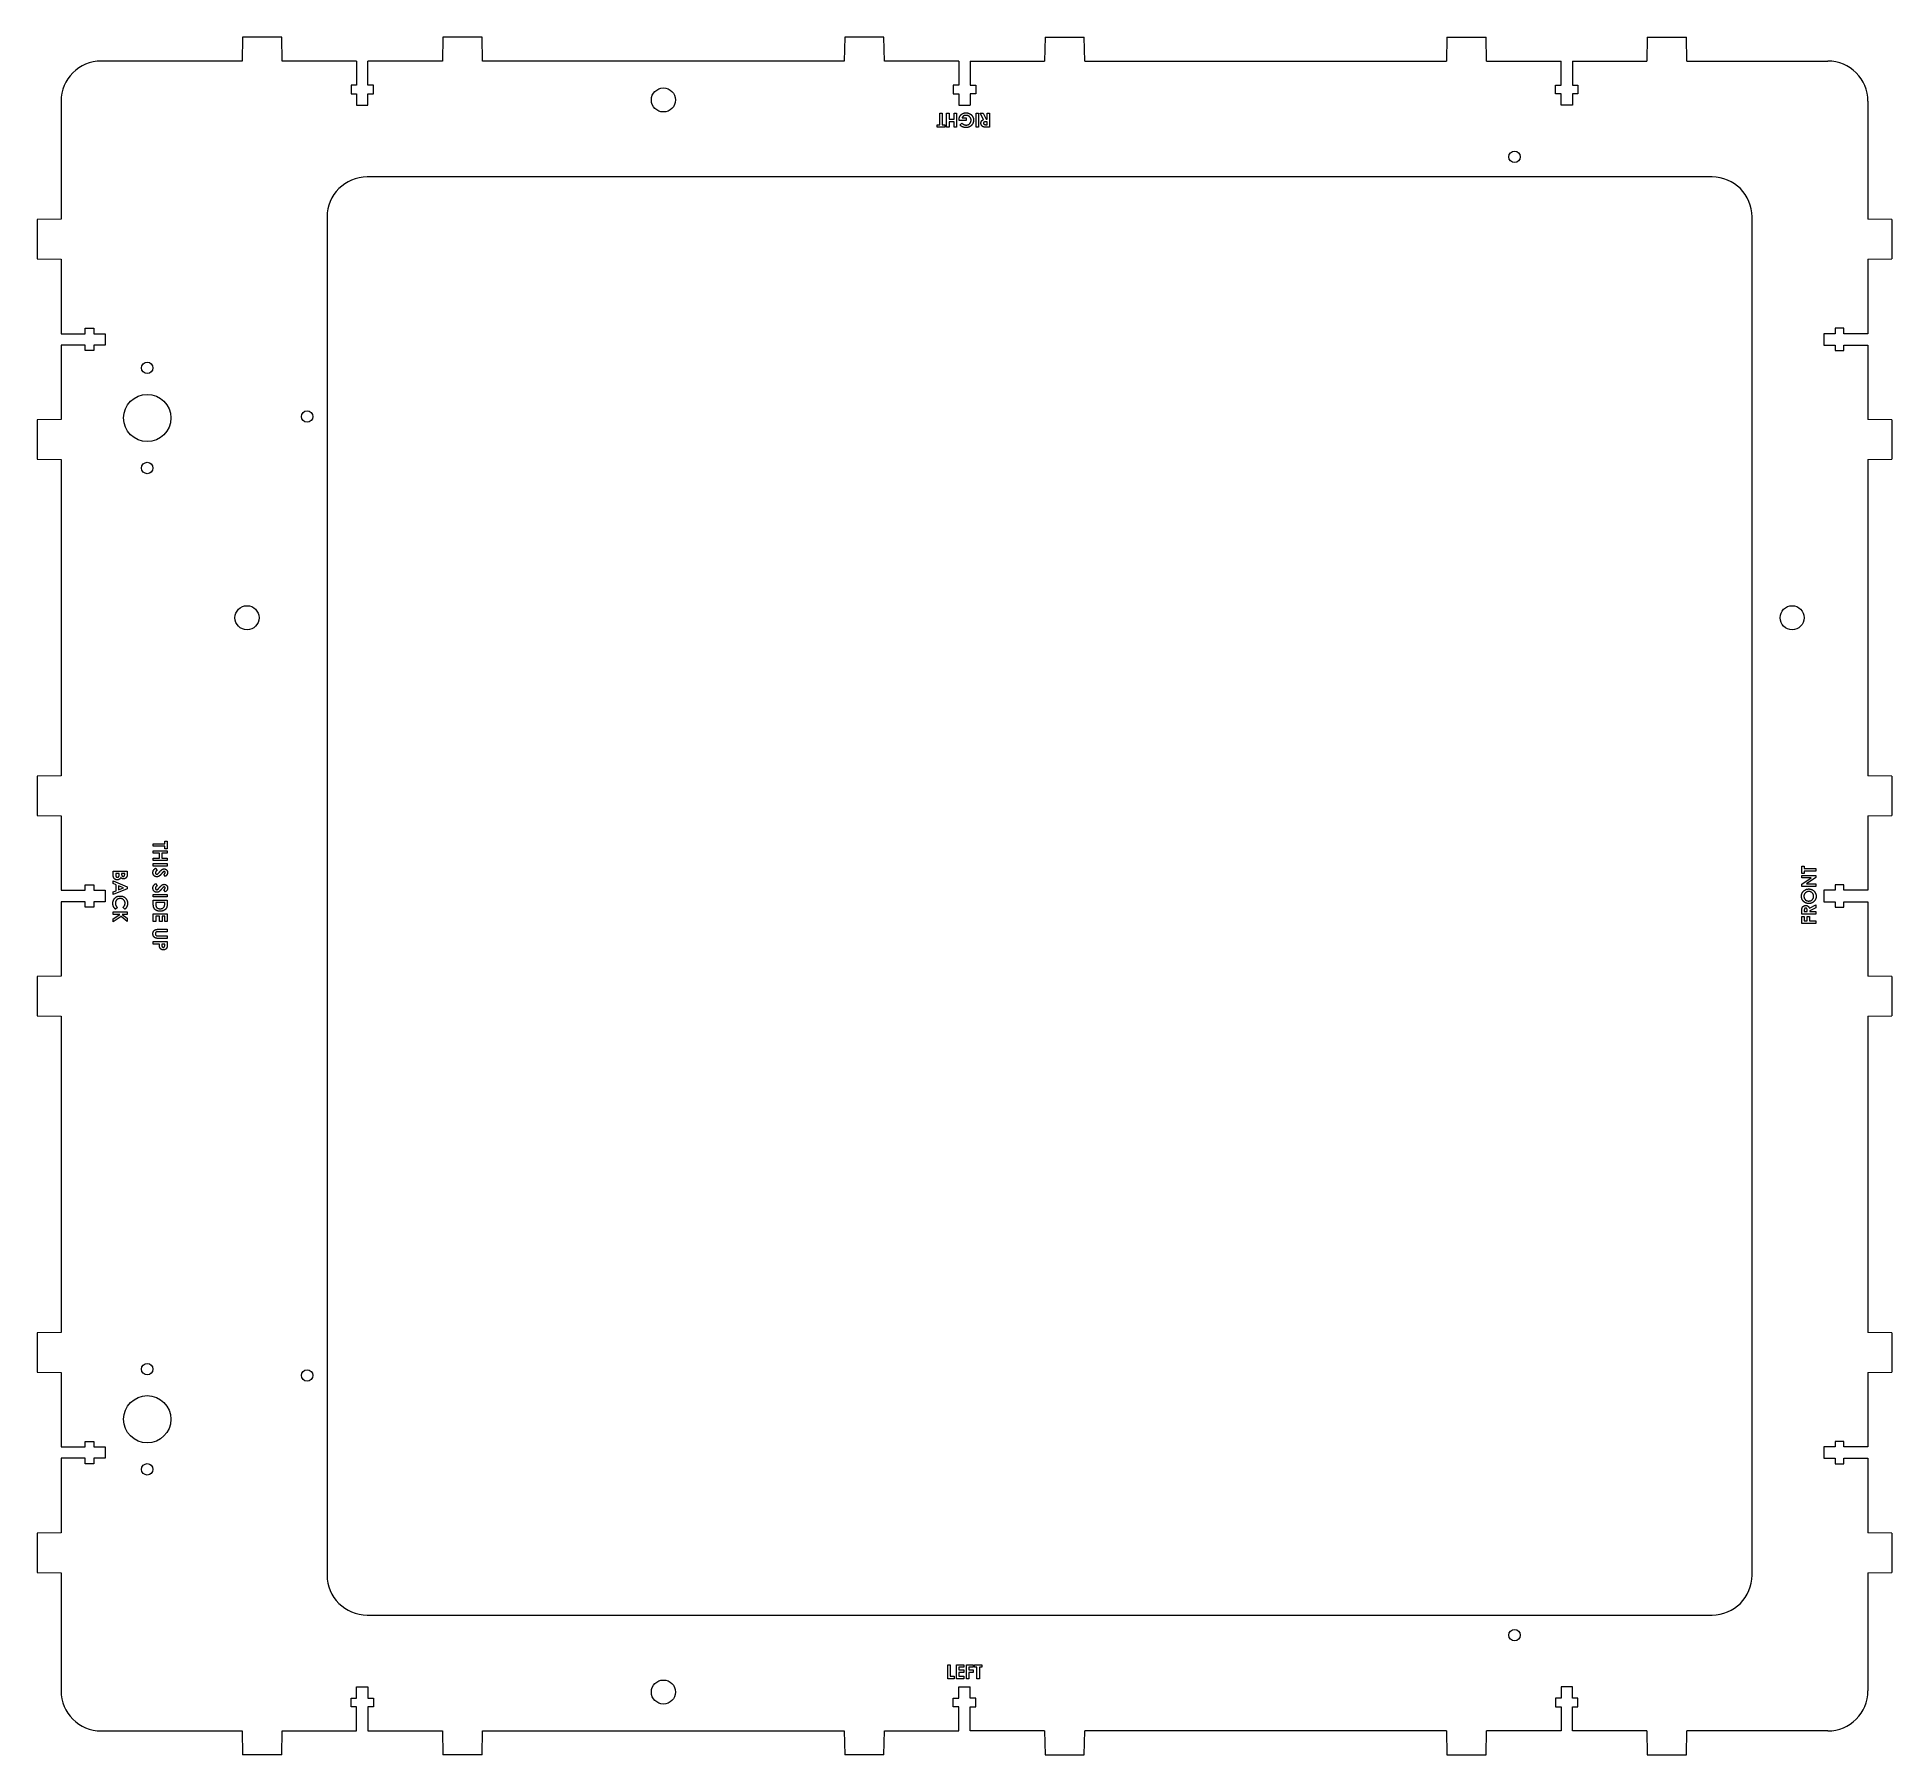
# Model space of a CAD drawing. Header units: millimetres. Extents: x -232 to 232, y -214 to 214.
import ezdxf

# ---------------------------------------------------------------- set-up
doc = ezdxf.new("R2010")
doc.units = ezdxf.units.MM

msp = doc.modelspace()

# ---------------------------------------------------------------- linework, layer by layer
at = {"color": 7, "linetype": 'Continuous', "lineweight": 15}
for p, q in [((-180.25, 214.45), (-180.35, 208.45)), ((-170.45, 214.45), (-180.25, 214.45)), ((-170.35, 208.45), (-170.45, 214.45)), ((-130.25, 214.45), (-130.35, 208.45)), ((-120.45, 214.45), (-130.25, 214.45)), ((-120.35, 208.45), (-120.45, 214.45)), ((-29.9, 214.45), (-30, 208.45)), ((-20.1, 214.45), (-29.9, 214.45)), ((-20, 208.45), (-20.1, 214.45)), ((20.1, 214.45), (20, 208.45)), ((20.1, 214.45), (29.9, 214.45)), ((30, 208.45), (29.9, 214.45)), ((120.45, 214.45), (120.35, 208.45)), ((120.45, 214.45), (130.25, 214.45)), ((130.35, 208.45), (130.25, 214.45)), ((170.45, 214.45), (170.35, 208.45)), ((170.45, 214.45), (180.25, 214.45)), ((180.35, 208.45), (180.25, 214.45)), ((-180.35, 208.45), (-215.53, 208.45)), ((-151.78, 208.45), (-170.35, 208.45)), ((-151.78, 208.45), (-151.78, 202.45)), ((-130.35, 208.45), (-148.93, 208.45)), ((-148.93, 202.45), (-148.93, 208.45)), ((-30, 208.45), (-120.35, 208.45)), ((-1.43, 208.45), (-20, 208.45)), ((-1.43, 208.45), (-1.43, 202.45)), ((1.43, 208.45), (20, 208.45)), ((1.43, 208.45), (1.43, 202.45)), ((30, 208.45), (120.35, 208.45)), ((130.35, 208.45), (148.93, 208.45)), ((148.93, 202.45), (148.93, 208.45)), ((151.78, 208.45), (170.35, 208.45)), ((151.78, 208.45), (151.78, 202.45)), ((180.35, 208.45), (215.53, 208.45)), ((-153.15, 202.45), (-153.15, 200.25)), ((-151.78, 202.45), (-153.15, 202.45)), ((-153.15, 200.25), (-151.78, 200.25)), ((-151.78, 200.25), (-151.78, 197.45)), ((-147.55, 202.45), (-148.93, 202.45)), ((-148.93, 200.25), (-147.55, 200.25)), ((-148.93, 197.45), (-148.93, 200.25)), ((-147.55, 200.25), (-147.55, 202.45)), ((-2.8, 202.45), (-2.8, 200.25)), ((-1.43, 202.45), (-2.8, 202.45)), ((-2.8, 200.25), (-1.43, 200.25)), ((-1.43, 200.25), (-1.43, 197.45)), ((1.43, 202.45), (2.8, 202.45)), ((2.8, 200.25), (1.43, 200.25)), ((1.43, 200.25), (1.43, 197.45)), ((2.8, 202.45), (2.8, 200.25)), ((147.55, 200.25), (147.55, 202.45)), ((147.55, 202.45), (148.93, 202.45)), ((148.93, 200.25), (147.55, 200.25)), ((148.93, 197.45), (148.93, 200.25)), ((151.78, 202.45), (153.15, 202.45)), ((153.15, 200.25), (151.78, 200.25)), ((151.78, 200.25), (151.78, 197.45)), ((153.15, 202.45), (153.15, 200.25)), ((-225.53, 198.45), (-225.53, 168.97)), ((-151.78, 197.45), (-148.93, 197.45)), ((-6.17, 192.58), (-6.17, 195.45)), ((-6.17, 195.45), (-5.54, 195.45)), ((-5.54, 195.45), (-5.54, 192.58)), ((-4.46, 191.95), (-4.46, 195.45)), ((-4.46, 195.45), (-3.84, 195.45)), ((-3.84, 195.45), (-3.84, 193.92)), ((-2.62, 195.45), (-2, 195.45)), ((-2.62, 193.92), (-2.62, 195.45)), ((-2, 195.45), (-2, 191.95)), ((-1.43, 197.45), (1.43, 197.45)), ((2.89, 195.45), (3.52, 195.45)), ((2.89, 191.95), (2.89, 195.45)), ((3.52, 195.45), (3.52, 191.95)), ((4.76, 193.85), (3.95, 195.45)), ((3.95, 195.45), (4.65, 195.45)), ((4.65, 195.45), (5.42, 193.92)), ((5.63, 195.45), (6.26, 195.45)), ((5.63, 193.92), (5.63, 195.45)), ((6.26, 195.45), (6.26, 191.95)), ((151.78, 197.45), (148.93, 197.45)), ((225.53, 198.45), (225.53, 168.97)), ((-6.8, 191.95), (-6.8, 192.58)), ((-6.8, 192.58), (-6.17, 192.58)), ((-4.91, 191.95), (-6.8, 191.95)), ((-5.54, 192.58), (-4.91, 192.58)), ((-4.91, 192.58), (-4.91, 191.95)), ((-3.84, 191.95), (-4.46, 191.95)), ((-3.84, 193.92), (-2.62, 193.92)), ((-2.62, 193.3), (-3.84, 193.3)), ((-3.84, 193.3), (-3.84, 191.95)), ((-2.62, 191.95), (-2.62, 193.3)), ((-2, 191.95), (-2.62, 191.95)), ((-1.36, 193.66), (-1.37, 193.8)), ((0.38, 193.66), (-1.36, 193.66)), ((-1.12, 192.51), (-0.65, 192.96)), ((-0.62, 194.28), (0.38, 194.28)), ((0.38, 194.28), (0.38, 193.66)), ((3.52, 191.95), (2.89, 191.95)), ((5.63, 193.3), (5.39, 193.3)), ((5.42, 193.92), (5.63, 193.92)), ((5.42, 192.58), (5.63, 192.58)), ((6.26, 191.95), (5.53, 191.95)), ((5.63, 192.58), (5.63, 193.3)), ((186.62, 179.55), (-149.12, 179.55)), ((-225.53, 168.97), (-231.53, 168.87)), ((-231.53, 168.87), (-231.53, 159.07)), ((-159.12, 169.55), (-159.12, -169.55)), ((196.62, -169.55), (196.62, 169.55)), ((231.53, 168.87), (225.53, 168.97)), ((231.53, 168.87), (231.53, 159.07)), ((-231.53, 159.07), (-225.53, 158.97)), ((-225.53, 158.97), (-225.53, 140.39)), ((225.53, 158.97), (231.53, 159.07)), ((225.53, 158.97), (225.53, 140.39)), ((-225.53, 140.39), (-219.53, 140.39)), ((-219.53, 140.39), (-219.53, 141.77)), ((-219.53, 141.77), (-217.32, 141.77)), ((-217.32, 141.77), (-217.32, 140.39)), ((-217.32, 140.39), (-214.53, 140.39)), ((-214.53, 140.39), (-214.53, 137.54)), ((214.53, 140.39), (214.53, 137.54)), ((217.32, 140.39), (214.53, 140.39)), ((217.32, 141.77), (217.32, 140.39)), ((219.53, 141.77), (217.32, 141.77)), ((219.53, 140.39), (219.53, 141.77)), ((225.53, 140.39), (219.53, 140.39)), ((-219.53, 137.54), (-225.53, 137.54)), ((-225.53, 137.54), (-225.53, 118.97)), ((-219.53, 136.17), (-219.53, 137.54)), ((-217.32, 136.17), (-219.53, 136.17)), ((-214.53, 137.54), (-217.32, 137.54)), ((-217.32, 137.54), (-217.32, 136.17)), ((214.53, 137.54), (217.32, 137.54)), ((217.32, 137.54), (217.32, 136.17)), ((217.32, 136.17), (219.53, 136.17)), ((219.53, 137.54), (225.53, 137.54)), ((219.53, 136.17), (219.53, 137.54)), ((225.53, 137.54), (225.53, 118.97)), ((-225.53, 118.97), (-231.53, 118.87)), ((-231.53, 118.87), (-231.53, 109.07)), ((231.53, 118.87), (225.53, 118.97)), ((231.53, 118.87), (231.53, 109.07)), ((-231.53, 109.07), (-225.53, 108.97)), ((-225.53, 108.97), (-225.53, 30)), ((225.53, 108.97), (231.53, 109.07)), ((225.53, 108.97), (225.53, 30)), ((-225.53, 30), (-231.53, 29.9)), ((-231.53, 29.9), (-231.53, 20.1)), ((231.53, 29.9), (225.53, 30)), ((231.53, 29.9), (231.53, 20.1)), ((-231.53, 20.1), (-225.53, 20)), ((-225.53, 20), (-225.53, 1.43)), ((225.53, 20), (231.53, 20.1)), ((225.53, 20), (225.53, 1.43)), ((-202.53, 12.43), (-202.53, 13.06)), ((-202.53, 13.06), (-199.65, 13.06)), ((-199.65, 12.43), (-202.53, 12.43)), ((-202.53, 10.68), (-202.53, 11.31)), ((-202.53, 11.31), (-199.03, 11.31)), ((-201, 10.68), (-202.53, 10.68)), ((-202.53, 8.84), (-202.53, 9.47)), ((-202.53, 9.47), (-201, 9.47)), ((-201, 9.47), (-201, 10.68)), ((-199.03, 10.68), (-200.37, 10.68)), ((-200.37, 10.68), (-200.37, 9.47)), ((-200.37, 9.47), (-199.03, 9.47)), ((-199.65, 13.06), (-199.65, 13.69)), ((-199.65, 13.69), (-199.03, 13.69)), ((-199.65, 11.8), (-199.65, 12.43)), ((-199.03, 11.8), (-199.65, 11.8)), ((-199.03, 13.69), (-199.03, 11.8)), ((-199.03, 11.31), (-199.03, 10.68)), ((-199.03, 9.47), (-199.03, 8.84)), ((-212.53, 5.25), (-212.53, 6.24)), ((-212.53, 6.24), (-209.03, 6.24)), ((-211, 5.61), (-211.9, 5.61)), ((-211.9, 5.61), (-211.9, 5.43)), ((-211, 5.46), (-211, 5.61)), ((-209.65, 5.61), (-210.42, 5.61)), ((-210.42, 5.61), (-210.42, 5.44)), ((-209.65, 5.41), (-209.65, 5.61)), ((-209.03, 6.24), (-209.03, 5.68)), ((-199.03, 8.84), (-202.53, 8.84)), ((-202.53, 7.49), (-202.53, 8.12)), ((-202.53, 8.12), (-199.03, 8.12)), ((-199.03, 7.49), (-202.53, 7.49)), ((-201.87, 6.96), (-201.54, 6.4)), ((-199.49, 4.89), (-199.92, 5.36)), ((-199.03, 8.12), (-199.03, 7.49)), ((209.03, 5.61), (209.03, 7.49)), ((209.03, 7.49), (209.65, 7.49)), ((209.65, 5.61), (209.03, 5.61)), ((209.03, 4.53), (209.03, 5.16)), ((209.03, 5.16), (212.53, 5.16)), ((209.65, 7.49), (209.65, 6.87)), ((209.65, 6.87), (212.53, 6.87)), ((209.65, 6.24), (209.65, 5.61)), ((212.53, 6.24), (209.65, 6.24)), ((212.53, 6.87), (212.53, 6.24)), ((212.53, 5.16), (212.53, 4.59)), ((-225.53, 1.43), (-219.53, 1.43)), ((-219.53, 1.43), (-219.53, 2.8)), ((-219.53, 2.8), (-217.32, 2.8)), ((-217.32, 2.8), (-217.32, 1.43)), ((-217.32, 1.43), (-214.53, 1.43)), ((-214.53, 1.43), (-214.53, -1.43)), ((-212.53, 3.08), (-212.53, 3.75)), ((-212.53, 3.75), (-209.03, 2.33)), ((-211.81, 2.8), (-212.53, 3.08)), ((-209.03, 1.75), (-212.53, 0.34)), ((-212.53, 1.01), (-211.81, 1.28)), ((-212.53, 0.34), (-212.53, 1.01)), ((-211.81, 1.28), (-211.81, 2.8)), ((-211.18, 2.57), (-211.18, 1.52)), ((-209.96, 2.04), (-211.18, 2.57)), ((-211.18, 1.52), (-209.96, 2.04)), ((-209.03, 2.33), (-209.03, 1.75)), ((-202.53, -0.22), (-202.53, 0.4)), ((-202.53, 0.4), (-199.03, 0.4)), ((-201.87, 3.1), (-201.54, 2.54)), ((-199.49, 1.03), (-199.92, 1.5)), ((-199.03, 0.4), (-199.03, -0.22)), ((209.03, 2.94), (211.33, 4.53)), ((211.33, 4.53), (209.03, 4.53)), ((209.03, 2.38), (209.03, 2.94)), ((212.53, 2.38), (209.03, 2.38)), ((212.53, 4.59), (210.23, 3.01)), ((210.23, 3.01), (212.53, 3.01)), ((212.53, 3.01), (212.53, 2.38)), ((214.53, 1.43), (214.53, -1.43)), ((217.32, 1.43), (214.53, 1.43)), ((217.32, 2.8), (217.32, 1.43)), ((219.53, 2.8), (217.32, 2.8)), ((219.53, 1.43), (219.53, 2.8)), ((225.53, 1.43), (219.53, 1.43)), ((-219.53, -1.43), (-225.53, -1.43)), ((-225.53, -1.43), (-225.53, -20)), ((-219.53, -2.8), (-219.53, -1.43)), ((-217.32, -2.8), (-219.53, -2.8)), ((-214.53, -1.43), (-217.32, -1.43)), ((-217.32, -1.43), (-217.32, -2.8)), ((-212.53, -4.58), (-212.53, -3.95)), ((-212.53, -3.95), (-209.03, -3.95)), ((-212.53, -5.73), (-210.88, -4.58)), ((-210.88, -4.58), (-212.53, -4.58)), ((-211.48, -2.86), (-211.95, -3.31)), ((-209.03, -4.58), (-210.26, -4.58)), ((-210.26, -4.58), (-209.03, -5.57)), ((-209.63, -3.32), (-210.07, -2.86)), ((-209.03, -3.95), (-209.03, -4.58)), ((-199.03, -0.22), (-202.53, -0.22)), ((-202.53, -1.84), (-202.53, -1.03)), ((-202.53, -1.03), (-199.03, -1.03)), ((-202.53, -6.33), (-202.53, -4.44)), ((-202.53, -4.44), (-199.03, -4.44)), ((-199.65, -1.66), (-201.9, -1.66)), ((-201.9, -1.66), (-201.9, -1.99)), ((-199.65, -1.9), (-199.65, -1.66)), ((-199.03, -1.03), (-199.03, -1.82)), ((-199.03, -4.44), (-199.03, -6.33)), ((209.03, -4.53), (209.03, -3.8)), ((212.53, -4.53), (209.03, -4.53)), ((209.65, -3.69), (209.65, -3.9)), ((209.65, -3.9), (210.37, -3.9)), ((210.37, -3.9), (210.37, -3.66)), ((210.93, -3.03), (212.53, -2.22)), ((212.53, -2.92), (211, -3.69)), ((211, -3.69), (211, -3.9)), ((211, -3.9), (212.53, -3.9)), ((212.53, -2.22), (212.53, -2.92)), ((212.53, -3.9), (212.53, -4.53)), ((214.53, -1.43), (217.32, -1.43)), ((217.32, -1.43), (217.32, -2.8)), ((217.32, -2.8), (219.53, -2.8)), ((219.53, -1.43), (225.53, -1.43)), ((219.53, -2.8), (219.53, -1.43)), ((225.53, -1.43), (225.53, -20)), ((-210.57, -5.12), (-212.53, -6.48)), ((-212.53, -6.48), (-212.53, -5.73)), ((-209.03, -6.36), (-210.57, -5.12)), ((-209.03, -5.57), (-209.03, -6.36)), ((-201.9, -6.33), (-202.53, -6.33)), ((-200.95, -5.07), (-201.9, -5.07)), ((-201.9, -5.07), (-201.9, -6.33)), ((-199.03, -8.93), (-201.3, -8.93)), ((-201.11, -8.3), (-199.03, -8.3)), ((-200.95, -6.33), (-200.95, -5.07)), ((-200.33, -6.33), (-200.95, -6.33)), ((-199.65, -5.07), (-200.33, -5.07)), ((-200.33, -5.07), (-200.33, -6.33)), ((-199.65, -6.33), (-199.65, -5.07)), ((-199.03, -6.33), (-199.65, -6.33)), ((-199.03, -8.3), (-199.03, -8.93)), ((209.03, -6.87), (209.03, -5.16)), ((209.03, -5.16), (209.65, -5.16)), ((212.53, -6.87), (209.03, -6.87)), ((209.65, -5.16), (209.65, -6.24)), ((209.65, -6.24), (210.33, -6.24)), ((210.33, -6.24), (210.33, -5.16)), ((210.33, -5.16), (210.95, -5.16)), ((210.95, -5.16), (210.95, -6.24)), ((210.95, -6.24), (212.53, -6.24)), ((212.53, -6.24), (212.53, -6.87)), ((-202.53, -12.03), (-202.53, -11.4)), ((-202.53, -11.4), (-199.03, -11.4)), ((-201, -12.03), (-202.53, -12.03)), ((-201.22, -9.96), (-199.03, -9.96)), ((-199.03, -10.59), (-201.11, -10.59)), ((-199.65, -12.03), (-200.37, -12.03)), ((-200.37, -12.03), (-200.37, -12.25)), ((-199.65, -12.22), (-199.65, -12.03)), ((-199.03, -9.96), (-199.03, -10.59)), ((-199.03, -11.4), (-199.03, -12.1)), ((-225.53, -20), (-231.53, -20.1)), ((-231.53, -20.1), (-231.53, -29.9)), ((231.53, -20.1), (225.53, -20)), ((231.53, -20.1), (231.53, -29.9)), ((-231.53, -29.9), (-225.53, -30)), ((-225.53, -30), (-225.53, -108.97)), ((225.53, -30), (231.53, -29.9)), ((225.53, -30), (225.53, -108.97)), ((-225.53, -108.97), (-231.53, -109.07)), ((-231.53, -109.07), (-231.53, -118.87)), ((231.53, -109.07), (225.53, -108.97)), ((231.53, -109.07), (231.53, -118.87)), ((-231.53, -118.87), (-225.53, -118.97)), ((-225.53, -118.97), (-225.53, -137.54)), ((225.53, -118.97), (231.53, -118.87)), ((225.53, -118.97), (225.53, -137.54)), ((-225.53, -137.54), (-219.53, -137.54)), ((-219.53, -137.54), (-219.53, -136.17)), ((-219.53, -136.17), (-217.32, -136.17)), ((-217.32, -136.17), (-217.32, -137.54)), ((-217.32, -137.54), (-214.53, -137.54)), ((-214.53, -137.54), (-214.53, -140.39)), ((214.53, -137.54), (214.53, -140.39)), ((217.32, -137.54), (214.53, -137.54)), ((217.32, -136.17), (217.32, -137.54)), ((219.53, -136.17), (217.32, -136.17)), ((219.53, -137.54), (219.53, -136.17)), ((225.53, -137.54), (219.53, -137.54)), ((-219.53, -140.39), (-225.53, -140.39)), ((-225.53, -140.39), (-225.53, -158.97)), ((-219.53, -141.77), (-219.53, -140.39)), ((-217.32, -141.77), (-219.53, -141.77)), ((-214.53, -140.39), (-217.32, -140.39)), ((-217.32, -140.39), (-217.32, -141.77)), ((214.53, -140.39), (217.32, -140.39)), ((217.32, -140.39), (217.32, -141.77)), ((217.32, -141.77), (219.53, -141.77)), ((219.53, -140.39), (225.53, -140.39)), ((219.53, -141.77), (219.53, -140.39)), ((225.53, -140.39), (225.53, -158.97)), ((-225.53, -158.97), (-231.53, -159.07)), ((-231.53, -159.07), (-231.53, -168.87)), ((231.53, -159.07), (225.53, -158.97)), ((231.53, -159.07), (231.53, -168.87)), ((-231.53, -168.87), (-225.53, -168.97)), ((-225.53, -168.97), (-225.53, -198.45)), ((225.53, -168.97), (231.53, -168.87)), ((225.53, -168.97), (225.53, -198.45)), ((-149.12, -179.55), (186.62, -179.55)), ((-4.17, -195.45), (-4.17, -191.95)), ((-4.17, -191.95), (-3.54, -191.95)), ((-3.54, -191.95), (-3.54, -194.82)), ((-2.02, -195.45), (-2.02, -191.95)), ((-2.02, -191.95), (-0.13, -191.95)), ((-0.13, -192.58), (-1.39, -192.58)), ((-1.39, -192.58), (-1.39, -193.25)), ((-1.39, -193.25), (-0.13, -193.25)), ((-0.13, -193.88), (-1.39, -193.88)), ((-1.39, -193.88), (-1.39, -194.82)), ((-0.13, -191.95), (-0.13, -192.58)), ((-0.13, -193.25), (-0.13, -193.88)), ((0.49, -195.45), (0.49, -191.95)), ((0.49, -191.95), (2.2, -191.95)), ((2.2, -192.58), (1.12, -192.58)), ((1.12, -192.58), (1.12, -193.25)), ((1.12, -193.25), (2.2, -193.25)), ((2.2, -193.88), (1.12, -193.88)), ((1.12, -193.88), (1.12, -195.45)), ((2.2, -191.95), (2.2, -192.58)), ((2.2, -193.25), (2.2, -193.88)), ((2.47, -192.58), (2.47, -191.95)), ((2.47, -191.95), (4.35, -191.95)), ((3.1, -192.58), (2.47, -192.58)), ((3.1, -195.45), (3.1, -192.58)), ((4.35, -192.58), (3.72, -192.58)), ((3.72, -192.58), (3.72, -195.45)), ((4.35, -191.95), (4.35, -192.58)), ((-151.78, -200.25), (-151.78, -197.45)), ((-151.78, -197.45), (-148.93, -197.45)), ((-148.93, -197.45), (-148.93, -200.25)), ((-2.56, -195.45), (-4.17, -195.45)), ((-3.54, -194.82), (-2.56, -194.82)), ((-2.56, -194.82), (-2.56, -195.45)), ((-0.13, -195.45), (-2.02, -195.45)), ((-1.43, -200.25), (-1.43, -197.45)), ((-1.43, -197.45), (1.43, -197.45)), ((-1.39, -194.82), (-0.13, -194.82)), ((-0.13, -194.82), (-0.13, -195.45)), ((1.12, -195.45), (0.49, -195.45)), ((1.43, -200.25), (1.43, -197.45)), ((3.72, -195.45), (3.1, -195.45)), ((148.93, -197.45), (148.93, -200.25)), ((151.78, -197.45), (148.93, -197.45)), ((151.78, -200.25), (151.78, -197.45)), ((-153.15, -202.45), (-153.15, -200.25)), ((-153.15, -200.25), (-151.78, -200.25)), ((-151.78, -202.45), (-153.15, -202.45)), ((-151.78, -208.45), (-151.78, -202.45)), ((-148.93, -200.25), (-147.55, -200.25)), ((-147.55, -202.45), (-148.93, -202.45)), ((-148.93, -202.45), (-148.93, -208.45)), ((-147.55, -200.25), (-147.55, -202.45)), ((-2.8, -202.45), (-2.8, -200.25)), ((-2.8, -200.25), (-1.43, -200.25)), ((-1.43, -202.45), (-2.8, -202.45)), ((-1.43, -208.45), (-1.43, -202.45)), ((2.8, -200.25), (1.43, -200.25)), ((1.43, -202.45), (2.8, -202.45)), ((1.43, -208.45), (1.43, -202.45)), ((2.8, -202.45), (2.8, -200.25)), ((147.55, -200.25), (147.55, -202.45)), ((148.93, -200.25), (147.55, -200.25)), ((147.55, -202.45), (148.93, -202.45)), ((148.93, -202.45), (148.93, -208.45)), ((153.15, -200.25), (151.78, -200.25)), ((151.78, -202.45), (153.15, -202.45)), ((151.78, -208.45), (151.78, -202.45)), ((153.15, -202.45), (153.15, -200.25)), ((-215.53, -208.45), (-180.35, -208.45)), ((-180.35, -208.45), (-180.25, -214.45)), ((-170.45, -214.45), (-170.35, -208.45)), ((-170.35, -208.45), (-151.78, -208.45)), ((-148.93, -208.45), (-130.35, -208.45)), ((-130.35, -208.45), (-130.25, -214.45)), ((-120.45, -214.45), (-120.35, -208.45)), ((-120.35, -208.45), (-30, -208.45)), ((-30, -208.45), (-29.9, -214.45)), ((-20.1, -214.45), (-20, -208.45)), ((-20, -208.45), (-1.43, -208.45)), ((20, -208.45), (1.43, -208.45)), ((20, -208.45), (20.1, -214.45)), ((29.9, -214.45), (30, -208.45)), ((120.35, -208.45), (30, -208.45)), ((120.35, -208.45), (120.45, -214.45)), ((130.25, -214.45), (130.35, -208.45)), ((148.93, -208.45), (130.35, -208.45)), ((170.35, -208.45), (151.78, -208.45)), ((170.35, -208.45), (170.45, -214.45)), ((180.25, -214.45), (180.35, -208.45)), ((215.53, -208.45), (180.35, -208.45)), ((-170.45, -214.45), (-180.25, -214.45)), ((-120.45, -214.45), (-130.25, -214.45)), ((-20.1, -214.45), (-29.9, -214.45)), ((20.1, -214.45), (29.9, -214.45)), ((120.45, -214.45), (130.25, -214.45)), ((170.45, -214.45), (180.25, -214.45))]:
    msp.add_line(p, q, dxfattribs=at)
for centre, radius in [((-75.17, 198.75), 3), ((137.33, 184.55), 1.43), ((-204.03, 131.85), 1.43), ((-204.03, 119.35), 5.9), ((-164.12, 119.7), 1.43), ((-204.03, 106.85), 1.43), ((-179.12, 69.48), 3), ((206.62, 69.48), 3), ((-204.03, -118.15), 1.43), ((-164.12, -119.7), 1.43), ((-204.03, -130.65), 5.9), ((-204.03, -143.15), 1.43), ((137.33, -184.55), 1.43), ((-75.17, -198.75), 3)]:
    msp.add_circle(centre, radius, dxfattribs=at)
for centre, start, end in [((-215.53, 198.45), 90, 180), ((215.53, 198.45), 0, 90), ((-149.12, 169.55), 90, 180), ((186.62, 169.55), 0, 90), ((-149.12, -169.55), 180, 270), ((186.62, -169.55), 270, 0), ((-215.53, -198.45), 180, 270), ((215.53, -198.45), 270, 0)]:
    msp.add_arc(centre, 10, start, end, dxfattribs=at)
for points, knots in [([(-1.37, 193.8), (-1.37, 193.84), (-1.37, 193.92), (-1.36, 194.03), (-1.34, 194.15), (-1.31, 194.26), (-1.28, 194.37), (-1.24, 194.47), (-1.19, 194.58), (-1.13, 194.69), (-1.07, 194.79), (-1, 194.88), (-0.93, 194.97), (-0.86, 195.05), (-0.78, 195.13), (-0.7, 195.2), (-0.61, 195.26), (-0.52, 195.32), (-0.42, 195.37), (-0.32, 195.42), (-0.21, 195.46), (-0.1, 195.49), (0.01, 195.51), (0.13, 195.53), (0.25, 195.54), (0.33, 195.54), (0.37, 195.54)], [0, 0, 0, 0, 0.0419561, 0.0838374, 0.1253297, 0.1668251, 0.2084872, 0.2506579, 0.2931106, 0.3364618, 0.3796157, 0.4216808, 0.4630152, 0.5037472, 0.5437176, 0.5834649, 0.6231529, 0.6628895, 0.7028108, 0.7428727, 0.7836392, 0.8248405, 0.866918, 0.9100605, 0.9542098, 1, 1, 1, 1]), ([(0.36, 194.91), (0.33, 194.91), (0.27, 194.91), (0.19, 194.9), (0.11, 194.89), (0.04, 194.88), (-0.04, 194.85), (-0.11, 194.83), (-0.17, 194.8), (-0.23, 194.76), (-0.29, 194.72), (-0.35, 194.67), (-0.4, 194.62), (-0.45, 194.56), (-0.5, 194.5), (-0.54, 194.43), (-0.59, 194.36), (-0.61, 194.31), (-0.62, 194.28)], [0, 0, 0, 0, 0.069342, 0.136133, 0.200535, 0.262767, 0.323389, 0.382953, 0.440937, 0.498748, 0.556278, 0.614728, 0.673714, 0.734792, 0.797576, 0.86229, 0.929678, 1, 1, 1, 1]), ([(1.64, 193.68), (1.64, 193.72), (1.63, 193.81), (1.62, 193.93), (1.59, 194.05), (1.55, 194.16), (1.5, 194.27), (1.43, 194.37), (1.36, 194.46), (1.27, 194.56), (1.18, 194.64), (1.08, 194.71), (0.97, 194.77), (0.86, 194.82), (0.74, 194.86), (0.62, 194.89), (0.49, 194.91), (0.4, 194.91), (0.36, 194.91)], [0, 0, 0, 0, 0.063874, 0.125841, 0.186457, 0.246336, 0.306267, 0.366955, 0.42886, 0.492563, 0.556595, 0.619071, 0.681028, 0.742582, 0.804912, 0.86786, 0.932938, 1, 1, 1, 1]), ([(0.37, 195.54), (0.42, 195.54), (0.5, 195.54), (0.64, 195.53), (0.76, 195.51), (0.89, 195.48), (1.01, 195.45), (1.12, 195.41), (1.23, 195.36), (1.34, 195.3), (1.45, 195.24), (1.55, 195.17), (1.64, 195.1), (1.73, 195.02), (1.81, 194.93), (1.88, 194.83), (1.95, 194.73), (2.02, 194.63), (2.08, 194.52), (2.13, 194.4), (2.17, 194.29), (2.21, 194.17), (2.23, 194.05), (2.25, 193.93), (2.26, 193.81), (2.27, 193.72), (2.27, 193.68)], [0, 0, 0, 0, 0.045177, 0.089554, 0.132591, 0.175068, 0.216835, 0.258412, 0.299395, 0.34053, 0.381365, 0.421966, 0.462143, 0.502292, 0.542775, 0.583285, 0.62468, 0.666691, 0.70889, 0.750592, 0.791965, 0.832957, 0.874428, 0.915866, 0.957652, 1, 1, 1, 1]), ([(-0.46, 192.03), (-0.49, 192.04), (-0.55, 192.06), (-0.63, 192.11), (-0.72, 192.16), (-0.8, 192.22), (-0.88, 192.28), (-0.96, 192.35), (-1.04, 192.43), (-1.09, 192.48), (-1.12, 192.51)], [0, 0, 0, 0, 0.111803, 0.227404, 0.345669, 0.467905, 0.594194, 0.724668, 0.859642, 1, 1, 1, 1]), ([(-0.65, 192.96), (-0.61, 192.92), (-0.53, 192.85), (-0.41, 192.75), (-0.29, 192.67), (-0.16, 192.6), (-0.02, 192.55), (0.12, 192.52), (0.26, 192.49), (0.36, 192.49), (0.41, 192.49)], [0, 0, 0, 0, 0.134447, 0.263807, 0.389241, 0.511496, 0.632427, 0.753439, 0.87526, 1, 1, 1, 1]), ([(0.39, 191.86), (0.35, 191.86), (0.28, 191.86), (0.17, 191.87), (0.06, 191.88), (-0.05, 191.9), (-0.16, 191.92), (-0.26, 191.95), (-0.36, 191.99), (-0.43, 192.01), (-0.46, 192.03)], [0, 0, 0, 0, 0.128976, 0.256614, 0.382375, 0.50745, 0.631232, 0.754221, 0.877301, 1, 1, 1, 1]), ([(1.81, 192.47), (1.78, 192.45), (1.74, 192.4), (1.67, 192.33), (1.59, 192.26), (1.51, 192.2), (1.43, 192.15), (1.35, 192.1), (1.27, 192.05), (1.18, 192.01), (1.09, 191.98), (1, 191.95), (0.9, 191.92), (0.8, 191.9), (0.7, 191.88), (0.6, 191.87), (0.5, 191.86), (0.43, 191.86), (0.39, 191.86)], [0, 0, 0, 0, 0.063787, 0.126616, 0.188343, 0.249479, 0.309864, 0.370656, 0.430675, 0.491278, 0.551874, 0.613065, 0.675167, 0.737705, 0.801473, 0.866116, 0.93226, 1, 1, 1, 1]), ([(0.41, 192.49), (0.45, 192.49), (0.53, 192.49), (0.66, 192.51), (0.78, 192.54), (0.89, 192.57), (1, 192.62), (1.1, 192.68), (1.19, 192.75), (1.28, 192.83), (1.37, 192.92), (1.44, 193.02), (1.5, 193.12), (1.55, 193.22), (1.59, 193.33), (1.62, 193.44), (1.63, 193.56), (1.64, 193.64), (1.64, 193.68)], [0, 0, 0, 0, 0.067193, 0.13194, 0.195206, 0.257151, 0.318871, 0.380526, 0.442962, 0.506874, 0.570467, 0.632465, 0.693241, 0.753455, 0.813441, 0.873852, 0.936105, 1, 1, 1, 1]), ([(2.27, 193.68), (2.26, 193.63), (2.26, 193.51), (2.24, 193.35), (2.2, 193.19), (2.15, 193.03), (2.09, 192.88), (2.01, 192.74), (1.92, 192.6), (1.84, 192.52), (1.81, 192.47)], [0, 0, 0, 0, 0.129258, 0.255246, 0.378909, 0.50093, 0.623252, 0.746433, 0.871368, 1, 1, 1, 1]), ([(4.11, 192.94), (4.11, 192.97), (4.11, 193.03), (4.11, 193.11), (4.13, 193.18), (4.15, 193.25), (4.17, 193.32), (4.2, 193.39), (4.23, 193.45), (4.27, 193.51), (4.31, 193.57), (4.36, 193.62), (4.41, 193.67), (4.47, 193.71), (4.54, 193.75), (4.6, 193.79), (4.68, 193.82), (4.73, 193.84), (4.76, 193.85)], [0, 0, 0, 0, 0.068738, 0.134783, 0.198527, 0.260938, 0.320957, 0.379897, 0.438493, 0.496142, 0.55425, 0.612731, 0.672493, 0.733974, 0.796799, 0.861942, 0.929401, 1, 1, 1, 1]), ([(5.53, 191.95), (5.48, 191.95), (5.39, 191.95), (5.25, 191.96), (5.13, 191.96), (5.02, 191.97), (4.91, 191.99), (4.82, 192.01), (4.74, 192.03), (4.67, 192.05), (4.61, 192.08), (4.55, 192.11), (4.49, 192.15), (4.44, 192.19), (4.39, 192.23), (4.34, 192.28), (4.3, 192.33), (4.26, 192.39), (4.22, 192.45), (4.19, 192.51), (4.16, 192.58), (4.14, 192.64), (4.13, 192.72), (4.11, 192.79), (4.11, 192.87), (4.11, 192.92), (4.11, 192.94)], [0, 0, 0, 0, 0.072858, 0.140126, 0.202191, 0.258785, 0.31065, 0.356897, 0.398298, 0.435139, 0.469338, 0.502878, 0.535973, 0.569621, 0.602796, 0.636402, 0.67065, 0.705713, 0.741084, 0.776499, 0.811858, 0.848034, 0.884571, 0.922007, 0.960215, 1, 1, 1, 1]), ([(5.39, 193.3), (5.36, 193.3), (5.3, 193.3), (5.22, 193.29), (5.14, 193.28), (5.07, 193.28), (5.01, 193.27), (4.96, 193.25), (4.91, 193.23), (4.87, 193.21), (4.84, 193.19), (4.81, 193.16), (4.79, 193.14), (4.77, 193.1), (4.75, 193.07), (4.74, 193.02), (4.73, 192.98), (4.73, 192.95), (4.73, 192.94)], [0, 0, 0, 0, 0.105558, 0.202122, 0.290736, 0.370617, 0.442748, 0.507764, 0.565672, 0.616562, 0.663447, 0.708377, 0.753458, 0.798569, 0.845127, 0.893728, 0.944698, 1, 1, 1, 1]), ([(4.73, 192.94), (4.73, 192.92), (4.74, 192.88), (4.75, 192.83), (4.77, 192.78), (4.8, 192.74), (4.84, 192.7), (4.88, 192.66), (4.93, 192.63), (4.98, 192.62), (5.02, 192.61), (5.06, 192.6), (5.11, 192.59), (5.16, 192.59), (5.21, 192.58), (5.28, 192.58), (5.34, 192.58), (5.39, 192.58), (5.42, 192.58)], [0, 0, 0, 0, 0.063753, 0.124452, 0.185322, 0.2467, 0.3093, 0.372394, 0.436875, 0.505164, 0.543418, 0.588552, 0.639762, 0.697972, 0.76333, 0.83502, 0.913895, 1, 1, 1, 1]), ([(-211.51, 4.04), (-211.56, 4.04), (-211.65, 4.04), (-211.79, 4.07), (-211.92, 4.12), (-212.05, 4.19), (-212.16, 4.27), (-212.26, 4.36), (-212.34, 4.47), (-212.4, 4.57), (-212.44, 4.65), (-212.46, 4.72), (-212.48, 4.79), (-212.5, 4.88), (-212.51, 4.96), (-212.52, 5.05), (-212.52, 5.15), (-212.52, 5.22), (-212.53, 5.25)], [0, 0, 0, 0, 0.080261, 0.158474, 0.236207, 0.315056, 0.393175, 0.468687, 0.542738, 0.617328, 0.655986, 0.697072, 0.740691, 0.786724, 0.835575, 0.887247, 0.941896, 1, 1, 1, 1]), ([(-211.9, 5.43), (-211.9, 5.39), (-211.9, 5.32), (-211.89, 5.23), (-211.88, 5.14), (-211.87, 5.06), (-211.86, 4.98), (-211.84, 4.92), (-211.82, 4.87), (-211.79, 4.82), (-211.77, 4.79), (-211.74, 4.75), (-211.7, 4.73), (-211.66, 4.71), (-211.62, 4.69), (-211.58, 4.68), (-211.54, 4.67), (-211.5, 4.67), (-211.49, 4.67)], [0, 0, 0, 0, 0.109567, 0.210657, 0.302002, 0.385143, 0.459013, 0.524719, 0.583227, 0.634208, 0.681186, 0.726275, 0.770113, 0.81408, 0.857994, 0.903339, 0.950545, 1, 1, 1, 1]), ([(-211.49, 4.67), (-211.47, 4.67), (-211.43, 4.67), (-211.38, 4.68), (-211.33, 4.69), (-211.28, 4.71), (-211.24, 4.74), (-211.2, 4.77), (-211.16, 4.81), (-211.13, 4.85), (-211.1, 4.9), (-211.07, 4.96), (-211.05, 5.02), (-211.03, 5.1), (-211.02, 5.18), (-211.01, 5.26), (-211, 5.36), (-211, 5.42), (-211, 5.46)], [0, 0, 0, 0, 0.052819, 0.102878, 0.151678, 0.199551, 0.247191, 0.295684, 0.345734, 0.397981, 0.453756, 0.514105, 0.579148, 0.650083, 0.727487, 0.811477, 0.902489, 1, 1, 1, 1]), ([(-210.42, 5.44), (-210.42, 5.42), (-210.42, 5.38), (-210.41, 5.31), (-210.4, 5.25), (-210.39, 5.2), (-210.38, 5.15), (-210.36, 5.1), (-210.34, 5.06), (-210.3, 5.02), (-210.26, 4.97), (-210.19, 4.92), (-210.11, 4.9), (-210.05, 4.89), (-210.02, 4.89)], [0, 0, 0, 0, 0.088765, 0.171355, 0.248082, 0.32112, 0.38886, 0.452062, 0.51223, 0.569578, 0.676977, 0.78104, 0.886932, 1, 1, 1, 1]), ([(-210.02, 4.89), (-209.99, 4.89), (-209.94, 4.89), (-209.87, 4.92), (-209.8, 4.96), (-209.76, 5.01), (-209.73, 5.05), (-209.71, 5.09), (-209.69, 5.14), (-209.68, 5.18), (-209.67, 5.23), (-209.66, 5.29), (-209.65, 5.35), (-209.65, 5.39), (-209.65, 5.41)], [0, 0, 0, 0, 0.11231, 0.217147, 0.320714, 0.428659, 0.486092, 0.546538, 0.610628, 0.678603, 0.751055, 0.828597, 0.911511, 1, 1, 1, 1]), ([(-209.09, 4.96), (-209.09, 4.94), (-209.11, 4.88), (-209.14, 4.81), (-209.17, 4.74), (-209.21, 4.67), (-209.25, 4.61), (-209.29, 4.55), (-209.34, 4.5), (-209.4, 4.45), (-209.46, 4.41), (-209.52, 4.37), (-209.58, 4.34), (-209.65, 4.31), (-209.72, 4.29), (-209.79, 4.27), (-209.86, 4.26), (-209.91, 4.26), (-209.94, 4.26)], [0, 0, 0, 0, 0.068753, 0.134916, 0.199731, 0.262986, 0.325373, 0.387355, 0.449429, 0.511142, 0.5725, 0.633108, 0.692895, 0.752379, 0.812729, 0.873473, 0.935773, 1, 1, 1, 1]), ([(-209.03, 5.68), (-209.03, 5.64), (-209.03, 5.56), (-209.03, 5.45), (-209.03, 5.35), (-209.04, 5.26), (-209.05, 5.17), (-209.06, 5.09), (-209.07, 5.03), (-209.08, 4.98), (-209.09, 4.96)], [0, 0, 0, 0, 0.163996, 0.31733, 0.458061, 0.588186, 0.707951, 0.816321, 0.913584, 1, 1, 1, 1]), ([(-202.61, 5.85), (-202.61, 5.88), (-202.61, 5.94), (-202.6, 6.03), (-202.59, 6.11), (-202.57, 6.19), (-202.55, 6.27), (-202.51, 6.35), (-202.48, 6.42), (-202.44, 6.49), (-202.39, 6.56), (-202.33, 6.62), (-202.27, 6.68), (-202.2, 6.74), (-202.13, 6.8), (-202.05, 6.86), (-201.96, 6.91), (-201.9, 6.94), (-201.87, 6.96)], [0, 0, 0, 0, 0.06356, 0.125885, 0.186265, 0.245009, 0.303398, 0.360818, 0.418085, 0.47554, 0.533815, 0.593678, 0.655095, 0.718735, 0.784946, 0.853503, 0.925173, 1, 1, 1, 1]), ([(-201.62, 4.8), (-201.65, 4.8), (-201.72, 4.8), (-201.82, 4.82), (-201.92, 4.84), (-202.01, 4.87), (-202.1, 4.91), (-202.18, 4.96), (-202.26, 5.02), (-202.33, 5.09), (-202.4, 5.17), (-202.46, 5.25), (-202.51, 5.34), (-202.55, 5.43), (-202.58, 5.53), (-202.6, 5.63), (-202.61, 5.74), (-202.61, 5.81), (-202.61, 5.85)], [0, 0, 0, 0, 0.065193, 0.12791, 0.189023, 0.248512, 0.307568, 0.366978, 0.426948, 0.4883, 0.550066, 0.611349, 0.67219, 0.734048, 0.796945, 0.862267, 0.929634, 1, 1, 1, 1]), ([(-201.54, 6.4), (-201.57, 6.38), (-201.64, 6.34), (-201.73, 6.28), (-201.81, 6.21), (-201.87, 6.14), (-201.92, 6.06), (-201.96, 5.99), (-201.98, 5.91), (-201.99, 5.86), (-201.99, 5.83)], [0, 0, 0, 0, 0.160458, 0.307612, 0.442139, 0.566229, 0.681222, 0.789558, 0.895029, 1, 1, 1, 1]), ([(-201.99, 5.83), (-201.99, 5.8), (-201.98, 5.75), (-201.96, 5.67), (-201.93, 5.6), (-201.89, 5.54), (-201.84, 5.49), (-201.78, 5.46), (-201.72, 5.43), (-201.68, 5.43), (-201.65, 5.43)], [0, 0, 0, 0, 0.141922, 0.275349, 0.405274, 0.536299, 0.66224, 0.777967, 0.88833, 1, 1, 1, 1]), ([(-201.65, 5.43), (-201.63, 5.43), (-201.59, 5.43), (-201.53, 5.45), (-201.47, 5.48), (-201.42, 5.51), (-201.38, 5.54), (-201.35, 5.57), (-201.31, 5.61), (-201.26, 5.65), (-201.22, 5.71), (-201.16, 5.76), (-201.11, 5.83), (-201.07, 5.87), (-201.05, 5.89)], [0, 0, 0, 0, 0.076338, 0.155074, 0.238325, 0.327891, 0.378865, 0.43968, 0.509886, 0.588921, 0.677472, 0.775572, 0.882649, 1, 1, 1, 1]), ([(-200.82, 5.16), (-200.85, 5.13), (-200.91, 5.07), (-201.01, 5), (-201.11, 4.93), (-201.21, 4.88), (-201.3, 4.85), (-201.41, 4.82), (-201.51, 4.8), (-201.58, 4.8), (-201.62, 4.8)], [0, 0, 0, 0, 0.1508106, 0.289911, 0.4174979, 0.5355969, 0.6488034, 0.7624408, 0.8798446, 1, 1, 1, 1]), ([(-201.05, 5.89), (-201.01, 5.94), (-200.94, 6.02), (-200.83, 6.14), (-200.73, 6.25), (-200.64, 6.35), (-200.55, 6.43), (-200.47, 6.51), (-200.4, 6.56), (-200.31, 6.63), (-200.21, 6.69), (-200.08, 6.74), (-199.95, 6.77), (-199.87, 6.77), (-199.82, 6.78)], [0, 0, 0, 0, 0.112135, 0.215221, 0.309931, 0.395996, 0.473179, 0.541879, 0.602267, 0.654475, 0.747781, 0.835263, 0.918918, 1, 1, 1, 1]), ([(-200.41, 5.61), (-200.44, 5.58), (-200.49, 5.53), (-200.55, 5.45), (-200.62, 5.38), (-200.67, 5.32), (-200.72, 5.27), (-200.76, 5.22), (-200.79, 5.19), (-200.81, 5.17), (-200.82, 5.16)], [0, 0, 0, 0, 0.192953, 0.366184, 0.520457, 0.655012, 0.770624, 0.865677, 0.942675, 1, 1, 1, 1]), ([(-199.96, 6.09), (-199.97, 6.08), (-199.99, 6.06), (-200.03, 6.03), (-200.08, 5.98), (-200.13, 5.93), (-200.19, 5.86), (-200.26, 5.79), (-200.33, 5.71), (-200.38, 5.65), (-200.41, 5.61)], [0, 0, 0, 0, 0.059234, 0.136348, 0.233803, 0.34864, 0.483185, 0.635971, 0.809245, 1, 1, 1, 1]), ([(-199.79, 6.15), (-199.81, 6.15), (-199.84, 6.15), (-199.88, 6.13), (-199.92, 6.12), (-199.95, 6.1), (-199.96, 6.09)], [0, 0, 0, 0, 0.241881, 0.487115, 0.737838, 1, 1, 1, 1]), ([(-199.92, 5.36), (-199.89, 5.38), (-199.84, 5.42), (-199.77, 5.48), (-199.7, 5.54), (-199.65, 5.61), (-199.61, 5.67), (-199.58, 5.73), (-199.57, 5.8), (-199.56, 5.84), (-199.56, 5.86)], [0, 0, 0, 0, 0.162432, 0.311848, 0.448466, 0.574275, 0.689054, 0.797558, 0.900286, 1, 1, 1, 1]), ([(-199.82, 6.78), (-199.79, 6.77), (-199.73, 6.77), (-199.65, 6.76), (-199.56, 6.74), (-199.48, 6.71), (-199.41, 6.67), (-199.33, 6.63), (-199.26, 6.57), (-199.2, 6.51), (-199.13, 6.44), (-199.08, 6.37), (-199.04, 6.3), (-199, 6.22), (-198.97, 6.13), (-198.95, 6.04), (-198.94, 5.95), (-198.94, 5.89), (-198.94, 5.86)], [0, 0, 0, 0, 0.063185, 0.124481, 0.184877, 0.244614, 0.304595, 0.365488, 0.427421, 0.49161, 0.55586, 0.618978, 0.68088, 0.742424, 0.804953, 0.868227, 0.932874, 1, 1, 1, 1]), ([(-199.56, 5.86), (-199.56, 5.88), (-199.57, 5.92), (-199.58, 5.98), (-199.6, 6.03), (-199.63, 6.07), (-199.67, 6.1), (-199.71, 6.13), (-199.75, 6.14), (-199.78, 6.15), (-199.79, 6.15)], [0, 0, 0, 0, 0.1481263, 0.2859929, 0.4166344, 0.5473799, 0.6715828, 0.7844007, 0.8932656, 1, 1, 1, 1]), ([(-198.94, 5.86), (-198.94, 5.82), (-198.94, 5.73), (-198.96, 5.61), (-199, 5.49), (-199.04, 5.4), (-199.09, 5.32), (-199.13, 5.26), (-199.17, 5.2), (-199.23, 5.14), (-199.28, 5.08), (-199.35, 5.02), (-199.42, 4.95), (-199.47, 4.91), (-199.49, 4.89)], [0, 0, 0, 0, 0.106906, 0.212967, 0.319763, 0.429089, 0.485862, 0.546561, 0.611431, 0.679818, 0.753594, 0.83076, 0.913137, 1, 1, 1, 1]), ([(-210.61, 4.63), (-210.62, 4.6), (-210.65, 4.55), (-210.69, 4.48), (-210.73, 4.42), (-210.78, 4.36), (-210.83, 4.31), (-210.88, 4.26), (-210.93, 4.22), (-210.98, 4.18), (-211.04, 4.15), (-211.1, 4.12), (-211.16, 4.09), (-211.23, 4.07), (-211.3, 4.06), (-211.37, 4.05), (-211.44, 4.04), (-211.49, 4.04), (-211.51, 4.04)], [0, 0, 0, 0, 0.072777, 0.142695, 0.20945, 0.274662, 0.337276, 0.397637, 0.457383, 0.51563, 0.573128, 0.631071, 0.689567, 0.748793, 0.809263, 0.870741, 0.934278, 1, 1, 1, 1]), ([(-209.94, 4.26), (-209.97, 4.26), (-210.04, 4.27), (-210.13, 4.28), (-210.22, 4.31), (-210.31, 4.35), (-210.39, 4.4), (-210.47, 4.46), (-210.54, 4.54), (-210.59, 4.6), (-210.61, 4.63)], [0, 0, 0, 0, 0.1233009, 0.2428483, 0.3594093, 0.4755617, 0.5943988, 0.720186, 0.855107, 1, 1, 1, 1]), ([(-202.61, 1.99), (-202.61, 2.02), (-202.61, 2.08), (-202.6, 2.17), (-202.59, 2.25), (-202.57, 2.34), (-202.55, 2.41), (-202.51, 2.49), (-202.48, 2.56), (-202.44, 2.63), (-202.39, 2.7), (-202.33, 2.76), (-202.27, 2.82), (-202.2, 2.88), (-202.13, 2.94), (-202.05, 3), (-201.96, 3.05), (-201.9, 3.08), (-201.87, 3.1)], [0, 0, 0, 0, 0.06356, 0.125885, 0.186265, 0.245009, 0.303398, 0.360818, 0.418085, 0.47554, 0.533815, 0.593678, 0.655095, 0.718735, 0.784946, 0.853503, 0.925173, 1, 1, 1, 1]), ([(-201.62, 0.94), (-201.65, 0.94), (-201.72, 0.94), (-201.82, 0.96), (-201.92, 0.98), (-202.01, 1.01), (-202.1, 1.05), (-202.18, 1.1), (-202.26, 1.16), (-202.33, 1.23), (-202.4, 1.31), (-202.46, 1.39), (-202.51, 1.48), (-202.55, 1.57), (-202.58, 1.67), (-202.6, 1.77), (-202.61, 1.88), (-202.61, 1.96), (-202.61, 1.99)], [0, 0, 0, 0, 0.0651926, 0.1279104, 0.189023, 0.2485123, 0.3075682, 0.3669777, 0.4269483, 0.4882995, 0.5500665, 0.6113494, 0.6721904, 0.7340476, 0.7969447, 0.862267, 0.9296344, 1, 1, 1, 1]), ([(-201.54, 2.54), (-201.57, 2.52), (-201.64, 2.48), (-201.73, 2.42), (-201.81, 2.35), (-201.87, 2.28), (-201.92, 2.21), (-201.96, 2.13), (-201.98, 2.05), (-201.99, 2), (-201.99, 1.97)], [0, 0, 0, 0, 0.160458, 0.307612, 0.442139, 0.566229, 0.681222, 0.789558, 0.895029, 1, 1, 1, 1]), ([(-201.99, 1.97), (-201.99, 1.94), (-201.98, 1.89), (-201.96, 1.81), (-201.93, 1.74), (-201.89, 1.69), (-201.84, 1.63), (-201.78, 1.6), (-201.72, 1.57), (-201.68, 1.57), (-201.65, 1.57)], [0, 0, 0, 0, 0.141922, 0.275349, 0.405274, 0.536299, 0.66224, 0.777967, 0.88833, 1, 1, 1, 1]), ([(-201.65, 1.57), (-201.63, 1.57), (-201.59, 1.57), (-201.53, 1.59), (-201.47, 1.62), (-201.42, 1.65), (-201.38, 1.68), (-201.35, 1.71), (-201.31, 1.75), (-201.26, 1.8), (-201.22, 1.85), (-201.16, 1.9), (-201.11, 1.97), (-201.07, 2.01), (-201.05, 2.03)], [0, 0, 0, 0, 0.076338, 0.155074, 0.238325, 0.327891, 0.378865, 0.43968, 0.509886, 0.588921, 0.677472, 0.775572, 0.882649, 1, 1, 1, 1]), ([(-200.82, 1.3), (-200.85, 1.27), (-200.91, 1.21), (-201.01, 1.14), (-201.11, 1.07), (-201.21, 1.02), (-201.3, 0.99), (-201.41, 0.96), (-201.51, 0.94), (-201.58, 0.94), (-201.62, 0.94)], [0, 0, 0, 0, 0.1508106, 0.289911, 0.4174979, 0.5355969, 0.6488034, 0.7624408, 0.8798446, 1, 1, 1, 1]), ([(-201.05, 2.03), (-201.01, 2.08), (-200.94, 2.16), (-200.83, 2.29), (-200.73, 2.39), (-200.64, 2.49), (-200.55, 2.57), (-200.47, 2.65), (-200.4, 2.71), (-200.31, 2.77), (-200.21, 2.83), (-200.08, 2.88), (-199.95, 2.91), (-199.87, 2.91), (-199.82, 2.92)], [0, 0, 0, 0, 0.112135, 0.215221, 0.309931, 0.395996, 0.473179, 0.541879, 0.602267, 0.654475, 0.747781, 0.835263, 0.918918, 1, 1, 1, 1]), ([(-200.41, 1.75), (-200.44, 1.73), (-200.49, 1.67), (-200.55, 1.59), (-200.62, 1.52), (-200.67, 1.46), (-200.72, 1.41), (-200.76, 1.36), (-200.79, 1.33), (-200.81, 1.31), (-200.82, 1.3)], [0, 0, 0, 0, 0.192953, 0.366184, 0.520457, 0.655012, 0.770624, 0.865677, 0.942675, 1, 1, 1, 1]), ([(-199.96, 2.23), (-199.97, 2.22), (-199.99, 2.2), (-200.03, 2.17), (-200.08, 2.12), (-200.13, 2.07), (-200.19, 2.01), (-200.26, 1.93), (-200.33, 1.85), (-200.38, 1.79), (-200.41, 1.75)], [0, 0, 0, 0, 0.0592336, 0.1363478, 0.2338027, 0.3486397, 0.4831847, 0.6359708, 0.8092454, 1, 1, 1, 1]), ([(-199.79, 2.29), (-199.81, 2.29), (-199.84, 2.29), (-199.88, 2.27), (-199.92, 2.26), (-199.95, 2.24), (-199.96, 2.23)], [0, 0, 0, 0, 0.241881, 0.487115, 0.737838, 1, 1, 1, 1]), ([(-199.92, 1.5), (-199.89, 1.52), (-199.84, 1.56), (-199.77, 1.62), (-199.7, 1.69), (-199.65, 1.75), (-199.61, 1.81), (-199.58, 1.88), (-199.57, 1.94), (-199.56, 1.98), (-199.56, 2.01)], [0, 0, 0, 0, 0.162432, 0.311848, 0.448466, 0.574275, 0.689054, 0.797558, 0.900286, 1, 1, 1, 1]), ([(-199.82, 2.92), (-199.79, 2.92), (-199.73, 2.91), (-199.65, 2.9), (-199.56, 2.88), (-199.48, 2.85), (-199.41, 2.81), (-199.33, 2.77), (-199.26, 2.71), (-199.2, 2.65), (-199.13, 2.58), (-199.08, 2.51), (-199.04, 2.44), (-199, 2.36), (-198.97, 2.27), (-198.95, 2.18), (-198.94, 2.09), (-198.94, 2.03), (-198.94, 2)], [0, 0, 0, 0, 0.063185, 0.124481, 0.184877, 0.244614, 0.304595, 0.365488, 0.427421, 0.49161, 0.55586, 0.618978, 0.68088, 0.742424, 0.804953, 0.868227, 0.932874, 1, 1, 1, 1]), ([(-199.56, 2.01), (-199.56, 2.03), (-199.57, 2.06), (-199.58, 2.12), (-199.6, 2.17), (-199.63, 2.21), (-199.67, 2.24), (-199.71, 2.27), (-199.75, 2.29), (-199.78, 2.29), (-199.79, 2.29)], [0, 0, 0, 0, 0.148126, 0.285993, 0.416634, 0.54738, 0.671583, 0.784401, 0.893266, 1, 1, 1, 1]), ([(-198.94, 2), (-198.94, 1.96), (-198.94, 1.87), (-198.96, 1.75), (-199, 1.63), (-199.04, 1.54), (-199.09, 1.46), (-199.13, 1.4), (-199.17, 1.35), (-199.23, 1.28), (-199.28, 1.22), (-199.35, 1.16), (-199.42, 1.1), (-199.47, 1.05), (-199.49, 1.03)], [0, 0, 0, 0, 0.106906, 0.212967, 0.319763, 0.429089, 0.485862, 0.546561, 0.611431, 0.679818, 0.753594, 0.83076, 0.913137, 1, 1, 1, 1]), ([(208.94, -0.06), (208.94, 0), (208.94, 0.12), (208.97, 0.3), (209.01, 0.47), (209.07, 0.63), (209.14, 0.79), (209.24, 0.94), (209.35, 1.08), (209.47, 1.22), (209.61, 1.34), (209.75, 1.45), (209.91, 1.54), (210.07, 1.62), (210.24, 1.68), (210.41, 1.72), (210.6, 1.75), (210.72, 1.75), (210.79, 1.75)], [0, 0, 0, 0, 0.06339, 0.125146, 0.185632, 0.245954, 0.30608, 0.367189, 0.429735, 0.494367, 0.559193, 0.622224, 0.684166, 0.74583, 0.807448, 0.870008, 0.933934, 1, 1, 1, 1]), ([(210.78, 1.12), (210.74, 1.12), (210.65, 1.12), (210.53, 1.1), (210.42, 1.07), (210.31, 1.04), (210.2, 0.99), (210.1, 0.93), (210, 0.86), (209.91, 0.78), (209.83, 0.69), (209.76, 0.59), (209.7, 0.49), (209.65, 0.39), (209.61, 0.28), (209.58, 0.17), (209.57, 0.05), (209.56, -0.03), (209.56, -0.07)], [0, 0, 0, 0, 0.06594, 0.129793, 0.192178, 0.253271, 0.31471, 0.376274, 0.438965, 0.503168, 0.567324, 0.629646, 0.690646, 0.751234, 0.811752, 0.872786, 0.935539, 1, 1, 1, 1]), ([(211.99, -0.06), (211.99, -0.02), (211.98, 0.06), (211.97, 0.18), (211.94, 0.29), (211.9, 0.4), (211.85, 0.5), (211.79, 0.6), (211.72, 0.69), (211.64, 0.78), (211.55, 0.86), (211.45, 0.93), (211.35, 0.99), (211.25, 1.04), (211.14, 1.08), (211.02, 1.1), (210.9, 1.12), (210.82, 1.12), (210.78, 1.12)], [0, 0, 0, 0, 0.064154, 0.126225, 0.18686, 0.24696, 0.307449, 0.368154, 0.43008, 0.494144, 0.558255, 0.620851, 0.682832, 0.744011, 0.80587, 0.868955, 0.933241, 1, 1, 1, 1]), ([(210.79, 1.75), (210.85, 1.75), (210.97, 1.75), (211.15, 1.72), (211.33, 1.68), (211.49, 1.62), (211.65, 1.55), (211.81, 1.46), (211.95, 1.35), (212.09, 1.22), (212.21, 1.09), (212.32, 0.95), (212.41, 0.8), (212.49, 0.64), (212.54, 0.48), (212.59, 0.31), (212.61, 0.13), (212.61, 0.01), (212.61, -0.06)], [0, 0, 0, 0, 0.065727, 0.129517, 0.191735, 0.253178, 0.314337, 0.375767, 0.438439, 0.502797, 0.567123, 0.629551, 0.690479, 0.751079, 0.811597, 0.872921, 0.935497, 1, 1, 1, 1]), ([(-212.61, -1.82), (-212.61, -1.75), (-212.61, -1.62), (-212.59, -1.44), (-212.55, -1.26), (-212.49, -1.09), (-212.41, -0.93), (-212.33, -0.78), (-212.22, -0.64), (-212.1, -0.51), (-211.97, -0.39), (-211.82, -0.28), (-211.67, -0.2), (-211.51, -0.12), (-211.33, -0.07), (-211.15, -0.03), (-210.96, 0), (-210.84, 0), (-210.77, 0)], [0, 0, 0, 0, 0.0673741, 0.1318323, 0.1944548, 0.2555662, 0.3155874, 0.3756245, 0.436133, 0.4977717, 0.5594615, 0.6202669, 0.6807749, 0.741575, 0.8032218, 0.8664971, 0.9319127, 1, 1, 1, 1]), ([(-211.95, -3.31), (-211.98, -3.28), (-212.04, -3.21), (-212.12, -3.12), (-212.2, -3.03), (-212.27, -2.94), (-212.33, -2.85), (-212.38, -2.76), (-212.43, -2.68), (-212.47, -2.59), (-212.5, -2.5), (-212.53, -2.41), (-212.56, -2.32), (-212.58, -2.23), (-212.6, -2.13), (-212.61, -2.03), (-212.61, -1.92), (-212.61, -1.85), (-212.61, -1.82)], [0, 0, 0, 0, 0.077784, 0.151817, 0.222542, 0.29028, 0.354643, 0.415801, 0.474713, 0.53043, 0.585584, 0.641307, 0.6979, 0.75542, 0.814521, 0.874876, 0.936669, 1, 1, 1, 1]), ([(-210.77, -0.63), (-210.8, -0.63), (-210.85, -0.63), (-210.94, -0.64), (-211.02, -0.65), (-211.1, -0.67), (-211.18, -0.69), (-211.26, -0.71), (-211.33, -0.74), (-211.4, -0.78), (-211.47, -0.82), (-211.53, -0.86), (-211.59, -0.91), (-211.64, -0.96), (-211.7, -1.01), (-211.74, -1.07), (-211.79, -1.14), (-211.83, -1.2), (-211.87, -1.27), (-211.9, -1.34), (-211.93, -1.42), (-211.95, -1.49), (-211.97, -1.57), (-211.98, -1.65), (-211.99, -1.73), (-211.99, -1.79), (-211.99, -1.81)], [0, 0, 0, 0, 0.04599, 0.090647, 0.134497, 0.177347, 0.219284, 0.260927, 0.302462, 0.343585, 0.384146, 0.424344, 0.464381, 0.503969, 0.543783, 0.583766, 0.624386, 0.665518, 0.706649, 0.747805, 0.788877, 0.830204, 0.871696, 0.913726, 0.956584, 1, 1, 1, 1]), ([(-211.99, -1.81), (-211.99, -1.86), (-211.98, -1.95), (-211.96, -2.09), (-211.93, -2.22), (-211.89, -2.32), (-211.85, -2.4), (-211.81, -2.46), (-211.77, -2.52), (-211.72, -2.59), (-211.67, -2.66), (-211.61, -2.72), (-211.55, -2.79), (-211.5, -2.84), (-211.48, -2.86)], [0, 0, 0, 0, 0.117044, 0.22996, 0.340689, 0.449881, 0.50608, 0.565321, 0.62822, 0.694742, 0.765029, 0.839587, 0.917753, 1, 1, 1, 1]), ([(-210.77, 0), (-210.73, 0), (-210.64, 0), (-210.52, -0.01), (-210.39, -0.03), (-210.27, -0.06), (-210.16, -0.09), (-210.05, -0.13), (-209.94, -0.18), (-209.84, -0.23), (-209.74, -0.29), (-209.64, -0.36), (-209.55, -0.43), (-209.47, -0.51), (-209.39, -0.6), (-209.32, -0.69), (-209.25, -0.79), (-209.18, -0.9), (-209.12, -1), (-209.07, -1.12), (-209.03, -1.23), (-209, -1.34), (-208.97, -1.46), (-208.95, -1.58), (-208.94, -1.7), (-208.94, -1.79), (-208.94, -1.83)], [0, 0, 0, 0, 0.044668, 0.088522, 0.130976, 0.172908, 0.214009, 0.254998, 0.295309, 0.335907, 0.37632, 0.416323, 0.456499, 0.496665, 0.537199, 0.578092, 0.619901, 0.662604, 0.705271, 0.747628, 0.789409, 0.831248, 0.872811, 0.91486, 0.957022, 1, 1, 1, 1]), ([(-209.56, -1.8), (-209.56, -1.76), (-209.57, -1.68), (-209.58, -1.56), (-209.61, -1.45), (-209.65, -1.35), (-209.7, -1.24), (-209.76, -1.15), (-209.83, -1.05), (-209.91, -0.97), (-210, -0.89), (-210.09, -0.82), (-210.19, -0.76), (-210.3, -0.71), (-210.41, -0.67), (-210.52, -0.65), (-210.64, -0.63), (-210.73, -0.63), (-210.77, -0.63)], [0, 0, 0, 0, 0.064715, 0.127707, 0.188882, 0.249158, 0.309661, 0.370225, 0.432332, 0.495782, 0.559304, 0.621861, 0.683322, 0.744523, 0.806088, 0.868994, 0.933419, 1, 1, 1, 1]), ([(-210.07, -2.86), (-210.03, -2.82), (-209.95, -2.74), (-209.85, -2.62), (-209.76, -2.49), (-209.69, -2.36), (-209.63, -2.23), (-209.59, -2.09), (-209.57, -1.95), (-209.56, -1.85), (-209.56, -1.8)], [0, 0, 0, 0, 0.139413, 0.272761, 0.39951, 0.522802, 0.64266, 0.761583, 0.879795, 1, 1, 1, 1]), ([(-208.94, -1.83), (-208.94, -1.86), (-208.94, -1.93), (-208.95, -2.04), (-208.96, -2.14), (-208.98, -2.24), (-209, -2.35), (-209.04, -2.45), (-209.07, -2.55), (-209.12, -2.64), (-209.16, -2.74), (-209.22, -2.83), (-209.27, -2.92), (-209.34, -3.01), (-209.4, -3.09), (-209.47, -3.17), (-209.55, -3.25), (-209.6, -3.3), (-209.63, -3.32)], [0, 0, 0, 0, 0.062276, 0.123904, 0.185067, 0.24684, 0.308435, 0.370241, 0.432587, 0.495925, 0.559351, 0.621943, 0.684393, 0.746986, 0.809441, 0.872508, 0.935769, 1, 1, 1, 1]), ([(-200.82, -3.81), (-200.89, -3.81), (-201.02, -3.81), (-201.21, -3.78), (-201.39, -3.74), (-201.57, -3.68), (-201.73, -3.61), (-201.88, -3.52), (-202.01, -3.42), (-202.13, -3.31), (-202.23, -3.19), (-202.32, -3.06), (-202.39, -2.93), (-202.43, -2.82), (-202.46, -2.71), (-202.48, -2.63), (-202.49, -2.53), (-202.5, -2.41), (-202.51, -2.29), (-202.52, -2.15), (-202.52, -2), (-202.52, -1.89), (-202.53, -1.84)], [0, 0, 0, 0, 0.065768, 0.129468, 0.191415, 0.252426, 0.311763, 0.368789, 0.42392, 0.478316, 0.531214, 0.582012, 0.631, 0.679298, 0.705354, 0.735241, 0.768918, 0.806873, 0.848941, 0.895125, 0.945474, 1, 1, 1, 1]), ([(-201.9, -1.99), (-201.9, -2.03), (-201.9, -2.1), (-201.89, -2.21), (-201.88, -2.31), (-201.87, -2.4), (-201.86, -2.49), (-201.84, -2.56), (-201.82, -2.63), (-201.79, -2.69), (-201.76, -2.74), (-201.73, -2.79), (-201.69, -2.84), (-201.65, -2.89), (-201.6, -2.93), (-201.55, -2.97), (-201.49, -3.01), (-201.43, -3.05), (-201.37, -3.08), (-201.3, -3.11), (-201.23, -3.13), (-201.15, -3.15), (-201.07, -3.17), (-200.99, -3.18), (-200.9, -3.18), (-200.84, -3.19), (-200.81, -3.19)], [0, 0, 0, 0, 0.062616, 0.120432, 0.174203, 0.22373, 0.269034, 0.310772, 0.348123, 0.382387, 0.414762, 0.447205, 0.480055, 0.51375, 0.547975, 0.582931, 0.619329, 0.657138, 0.695702, 0.73553, 0.775841, 0.817578, 0.860739, 0.905385, 0.951997, 1, 1, 1, 1]), ([(-199.03, -1.82), (-199.03, -1.89), (-199.03, -2), (-199.04, -2.18), (-199.05, -2.34), (-199.07, -2.49), (-199.1, -2.62), (-199.13, -2.75), (-199.17, -2.86), (-199.21, -2.96), (-199.26, -3.05), (-199.32, -3.14), (-199.39, -3.22), (-199.46, -3.3), (-199.54, -3.38), (-199.63, -3.45), (-199.73, -3.51), (-199.83, -3.58), (-199.94, -3.63), (-200.05, -3.68), (-200.17, -3.72), (-200.29, -3.76), (-200.42, -3.78), (-200.55, -3.8), (-200.69, -3.81), (-200.78, -3.81), (-200.82, -3.81)], [0, 0, 0, 0, 0.0601447, 0.1162605, 0.1686444, 0.2173866, 0.2624186, 0.3039154, 0.3422405, 0.377628, 0.4115908, 0.4453921, 0.4797582, 0.5145743, 0.5503562, 0.5869994, 0.6247893, 0.6637395, 0.7034733, 0.7434647, 0.7840256, 0.8251425, 0.8672722, 0.9103116, 0.9544268, 1, 1, 1, 1]), ([(-200.81, -3.19), (-200.77, -3.19), (-200.68, -3.18), (-200.55, -3.17), (-200.42, -3.14), (-200.31, -3.11), (-200.2, -3.06), (-200.11, -3), (-200.01, -2.93), (-199.96, -2.88), (-199.93, -2.86)], [0, 0, 0, 0, 0.1422767, 0.2774285, 0.4064772, 0.5305951, 0.6501429, 0.7668507, 0.8835021, 1, 1, 1, 1]), ([(-199.93, -2.86), (-199.91, -2.83), (-199.86, -2.78), (-199.81, -2.68), (-199.76, -2.58), (-199.72, -2.47), (-199.69, -2.34), (-199.67, -2.2), (-199.66, -2.06), (-199.65, -1.95), (-199.65, -1.9)], [0, 0, 0, 0, 0.101663, 0.207636, 0.318745, 0.43668, 0.563507, 0.698681, 0.844447, 1, 1, 1, 1]), ([(210.77, -1.88), (210.73, -1.88), (210.65, -1.88), (210.53, -1.87), (210.41, -1.85), (210.29, -1.82), (210.18, -1.79), (210.07, -1.75), (209.96, -1.7), (209.85, -1.64), (209.75, -1.58), (209.65, -1.51), (209.56, -1.44), (209.47, -1.35), (209.39, -1.27), (209.31, -1.18), (209.24, -1.08), (209.18, -0.98), (209.12, -0.87), (209.07, -0.76), (209.03, -0.65), (209, -0.53), (208.97, -0.42), (208.95, -0.3), (208.94, -0.18), (208.94, -0.1), (208.94, -0.06)], [0, 0, 0, 0, 0.04311, 0.085674, 0.127581, 0.169041, 0.21041, 0.252012, 0.29364, 0.335573, 0.377458, 0.418864, 0.460044, 0.501039, 0.542035, 0.583215, 0.624904, 0.667124, 0.709386, 0.751216, 0.79259, 0.833563, 0.874841, 0.916027, 0.957864, 1, 1, 1, 1]), ([(209.03, -3.8), (209.03, -3.75), (209.03, -3.66), (209.03, -3.52), (209.04, -3.4), (209.05, -3.29), (209.06, -3.19), (209.08, -3.1), (209.1, -3.02), (209.12, -2.95), (209.15, -2.88), (209.18, -2.82), (209.22, -2.77), (209.26, -2.71), (209.3, -2.66), (209.35, -2.62), (209.41, -2.57), (209.46, -2.53), (209.52, -2.5), (209.59, -2.47), (209.65, -2.44), (209.72, -2.42), (209.79, -2.4), (209.86, -2.39), (209.94, -2.38), (209.99, -2.38), (210.02, -2.38)], [0, 0, 0, 0, 0.07287, 0.14015, 0.202226, 0.258829, 0.310354, 0.356955, 0.398363, 0.434877, 0.469082, 0.502627, 0.536024, 0.569399, 0.60258, 0.636436, 0.67069, 0.705555, 0.740932, 0.776353, 0.811718, 0.848008, 0.884551, 0.921994, 0.960208, 1, 1, 1, 1]), ([(209.56, -0.07), (209.56, -0.11), (209.57, -0.19), (209.58, -0.31), (209.61, -0.42), (209.65, -0.53), (209.7, -0.64), (209.76, -0.74), (209.83, -0.83), (209.91, -0.92), (209.99, -1), (210.09, -1.07), (210.19, -1.12), (210.3, -1.17), (210.41, -1.21), (210.53, -1.24), (210.65, -1.25), (210.74, -1.26), (210.78, -1.26)], [0, 0, 0, 0, 0.064609, 0.127512, 0.188521, 0.248708, 0.308598, 0.368812, 0.429888, 0.492802, 0.555743, 0.617485, 0.678969, 0.740198, 0.80236, 0.866245, 0.931707, 1, 1, 1, 1]), ([(210.01, -3.01), (209.99, -3.01), (209.96, -3.01), (209.9, -3.02), (209.85, -3.04), (209.81, -3.07), (209.77, -3.11), (209.74, -3.16), (209.71, -3.21), (209.69, -3.25), (209.68, -3.3), (209.67, -3.33), (209.67, -3.38), (209.66, -3.43), (209.66, -3.49), (209.65, -3.55), (209.65, -3.62), (209.65, -3.66), (209.65, -3.69)], [0, 0, 0, 0, 0.063759, 0.124463, 0.185338, 0.246721, 0.309327, 0.372427, 0.437618, 0.505913, 0.54417, 0.58852, 0.640531, 0.697946, 0.763309, 0.835005, 0.913887, 1, 1, 1, 1]), ([(210.37, -3.66), (210.37, -3.63), (210.37, -3.57), (210.37, -3.49), (210.36, -3.41), (210.35, -3.35), (210.34, -3.29), (210.33, -3.23), (210.31, -3.19), (210.29, -3.15), (210.27, -3.11), (210.24, -3.08), (210.21, -3.06), (210.18, -3.04), (210.14, -3.03), (210.1, -3.01), (210.06, -3.01), (210.03, -3.01), (210.01, -3.01)], [0, 0, 0, 0, 0.10554, 0.202086, 0.290685, 0.370553, 0.44267, 0.507675, 0.565573, 0.616455, 0.663331, 0.708862, 0.753412, 0.798515, 0.845064, 0.893873, 0.944708, 1, 1, 1, 1]), ([(210.02, -2.38), (210.05, -2.38), (210.1, -2.38), (210.18, -2.39), (210.26, -2.4), (210.33, -2.42), (210.4, -2.44), (210.46, -2.47), (210.53, -2.5), (210.58, -2.54), (210.64, -2.58), (210.69, -2.63), (210.74, -2.68), (210.79, -2.74), (210.83, -2.81), (210.86, -2.88), (210.9, -2.95), (210.92, -3), (210.93, -3.03)], [0, 0, 0, 0, 0.068738, 0.134783, 0.198527, 0.260938, 0.320957, 0.379897, 0.438493, 0.496142, 0.55425, 0.612731, 0.672493, 0.733974, 0.796799, 0.861942, 0.929401, 1, 1, 1, 1]), ([(212.61, -0.06), (212.61, -0.12), (212.61, -0.25), (212.58, -0.43), (212.54, -0.61), (212.48, -0.78), (212.4, -0.94), (212.31, -1.09), (212.2, -1.23), (212.07, -1.37), (211.93, -1.49), (211.79, -1.59), (211.63, -1.68), (211.47, -1.76), (211.31, -1.81), (211.14, -1.86), (210.96, -1.88), (210.84, -1.88), (210.77, -1.88)], [0, 0, 0, 0, 0.066747, 0.131149, 0.193728, 0.255238, 0.316404, 0.378042, 0.440419, 0.504569, 0.568668, 0.630995, 0.692295, 0.752621, 0.813204, 0.874019, 0.93616, 1, 1, 1, 1]), ([(210.78, -1.26), (210.83, -1.25), (210.92, -1.25), (211.06, -1.23), (211.19, -1.2), (211.31, -1.15), (211.43, -1.09), (211.53, -1.02), (211.63, -0.93), (211.69, -0.86), (211.72, -0.83)], [0, 0, 0, 0, 0.134803, 0.264191, 0.38845, 0.510537, 0.630421, 0.750679, 0.873459, 1, 1, 1, 1]), ([(211.72, -0.83), (211.74, -0.8), (211.78, -0.74), (211.84, -0.65), (211.88, -0.56), (211.92, -0.47), (211.95, -0.37), (211.97, -0.27), (211.98, -0.16), (211.99, -0.09), (211.99, -0.06)], [0, 0, 0, 0, 0.127991, 0.2530984, 0.3761841, 0.4989363, 0.6215259, 0.7457069, 0.8715754, 1, 1, 1, 1]), ([(-202.61, -9.45), (-202.61, -9.42), (-202.61, -9.36), (-202.6, -9.27), (-202.59, -9.19), (-202.57, -9.1), (-202.55, -9.03), (-202.52, -8.95), (-202.48, -8.88), (-202.44, -8.81), (-202.4, -8.74), (-202.35, -8.68), (-202.3, -8.62), (-202.24, -8.57), (-202.19, -8.53), (-202.13, -8.49), (-202.07, -8.45), (-202, -8.42), (-201.93, -8.39), (-201.84, -8.37), (-201.75, -8.35), (-201.64, -8.33), (-201.53, -8.32), (-201.4, -8.31), (-201.26, -8.3), (-201.16, -8.3), (-201.11, -8.3)], [0, 0, 0, 0, 0.041716, 0.082306, 0.121576, 0.160073, 0.198001, 0.235575, 0.272725, 0.309812, 0.346569, 0.382461, 0.417249, 0.451311, 0.484834, 0.518013, 0.551052, 0.584156, 0.619453, 0.659145, 0.70346, 0.752831, 0.806837, 0.866137, 0.930499, 1, 1, 1, 1]), ([(-201.3, -8.93), (-201.33, -8.93), (-201.37, -8.93), (-201.44, -8.93), (-201.5, -8.94), (-201.55, -8.94), (-201.6, -8.95), (-201.65, -8.96), (-201.68, -8.97), (-201.73, -8.98), (-201.78, -9.01), (-201.83, -9.05), (-201.88, -9.09), (-201.92, -9.15), (-201.95, -9.21), (-201.97, -9.28), (-201.98, -9.36), (-201.99, -9.41), (-201.99, -9.43)], [0, 0, 0, 0, 0.072219, 0.13949, 0.20037, 0.256433, 0.307804, 0.353659, 0.39442, 0.430156, 0.496666, 0.562018, 0.628755, 0.69741, 0.768079, 0.841338, 0.918336, 1, 1, 1, 1]), ([(-201.11, -10.59), (-201.16, -10.59), (-201.24, -10.59), (-201.35, -10.59), (-201.46, -10.58), (-201.56, -10.58), (-201.64, -10.57), (-201.72, -10.56), (-201.79, -10.55), (-201.86, -10.53), (-201.95, -10.5), (-202.05, -10.45), (-202.15, -10.39), (-202.24, -10.31), (-202.33, -10.23), (-202.41, -10.14), (-202.47, -10.04), (-202.53, -9.94), (-202.57, -9.83), (-202.59, -9.71), (-202.61, -9.58), (-202.61, -9.49), (-202.61, -9.45)], [0, 0, 0, 0, 0.058539, 0.112566, 0.161777, 0.206504, 0.246443, 0.281985, 0.313198, 0.339791, 0.389396, 0.440456, 0.493937, 0.549959, 0.606468, 0.661298, 0.71467, 0.767607, 0.821627, 0.878109, 0.937204, 1, 1, 1, 1]), ([(-201.99, -9.43), (-201.99, -9.46), (-201.98, -9.52), (-201.97, -9.6), (-201.94, -9.67), (-201.91, -9.74), (-201.86, -9.8), (-201.81, -9.85), (-201.76, -9.89), (-201.71, -9.91), (-201.66, -9.93), (-201.62, -9.94), (-201.57, -9.94), (-201.51, -9.95), (-201.45, -9.95), (-201.38, -9.96), (-201.3, -9.96), (-201.25, -9.96), (-201.22, -9.96)], [0, 0, 0, 0, 0.078802, 0.153651, 0.225206, 0.29531, 0.36319, 0.427095, 0.488999, 0.551225, 0.585358, 0.625416, 0.671592, 0.724656, 0.783348, 0.849131, 0.921326, 1, 1, 1, 1]), ([(-200.95, -12.74), (-200.95, -12.72), (-200.96, -12.68), (-200.97, -12.62), (-200.98, -12.54), (-200.99, -12.46), (-200.99, -12.37), (-201, -12.26), (-201, -12.15), (-201, -12.07), (-201, -12.03)], [0, 0, 0, 0, 0.077373, 0.167614, 0.272108, 0.390016, 0.521363, 0.667272, 0.82681, 1, 1, 1, 1]), ([(-200.02, -13.46), (-200.05, -13.46), (-200.11, -13.46), (-200.19, -13.45), (-200.27, -13.44), (-200.35, -13.41), (-200.42, -13.39), (-200.49, -13.35), (-200.55, -13.31), (-200.62, -13.27), (-200.67, -13.22), (-200.73, -13.16), (-200.77, -13.1), (-200.82, -13.04), (-200.86, -12.97), (-200.89, -12.9), (-200.92, -12.82), (-200.94, -12.77), (-200.95, -12.74)], [0, 0, 0, 0, 0.068863, 0.135324, 0.199253, 0.261503, 0.322661, 0.382747, 0.442522, 0.50232, 0.56277, 0.622352, 0.682289, 0.743376, 0.805048, 0.868091, 0.933123, 1, 1, 1, 1]), ([(-200.37, -12.25), (-200.37, -12.29), (-200.37, -12.36), (-200.36, -12.46), (-200.35, -12.55), (-200.34, -12.61), (-200.32, -12.66), (-200.29, -12.7), (-200.26, -12.74), (-200.22, -12.78), (-200.17, -12.8), (-200.13, -12.82), (-200.07, -12.83), (-200.04, -12.83), (-200.02, -12.83)], [0, 0, 0, 0, 0.155172, 0.28552, 0.390535, 0.471014, 0.53849, 0.602942, 0.66656, 0.730177, 0.794928, 0.860217, 0.928115, 1, 1, 1, 1]), ([(-199.03, -12.1), (-199.03, -12.14), (-199.03, -12.23), (-199.03, -12.36), (-199.04, -12.48), (-199.05, -12.59), (-199.06, -12.68), (-199.08, -12.77), (-199.1, -12.85), (-199.13, -12.92), (-199.16, -12.98), (-199.19, -13.04), (-199.22, -13.09), (-199.26, -13.15), (-199.31, -13.19), (-199.36, -13.24), (-199.41, -13.28), (-199.46, -13.32), (-199.52, -13.35), (-199.59, -13.38), (-199.65, -13.41), (-199.72, -13.43), (-199.79, -13.44), (-199.86, -13.45), (-199.94, -13.46), (-199.99, -13.46), (-200.02, -13.46)], [0, 0, 0, 0, 0.070781, 0.136552, 0.197012, 0.252923, 0.303687, 0.349719, 0.39124, 0.428479, 0.463057, 0.49715, 0.531002, 0.564226, 0.597701, 0.631421, 0.665597, 0.700451, 0.735881, 0.771092, 0.806975, 0.843534, 0.88094, 0.919294, 0.95918, 1, 1, 1, 1]), ([(-200.02, -12.83), (-200, -12.83), (-199.97, -12.83), (-199.92, -12.82), (-199.88, -12.81), (-199.84, -12.79), (-199.81, -12.77), (-199.77, -12.74), (-199.75, -12.71), (-199.73, -12.68), (-199.72, -12.67)], [0, 0, 0, 0, 0.137788, 0.267341, 0.390444, 0.511778, 0.629509, 0.747829, 0.871885, 1, 1, 1, 1]), ([(-199.72, -12.67), (-199.72, -12.66), (-199.71, -12.63), (-199.69, -12.59), (-199.68, -12.55), (-199.67, -12.49), (-199.66, -12.44), (-199.66, -12.37), (-199.65, -12.3), (-199.65, -12.25), (-199.65, -12.22)], [0, 0, 0, 0, 0.082101, 0.173825, 0.278953, 0.396639, 0.527316, 0.671298, 0.828754, 1, 1, 1, 1])]:
    msp.add_open_spline(points, degree=3, knots=knots, dxfattribs=at)

doc.saveas('drawing.dxf')
